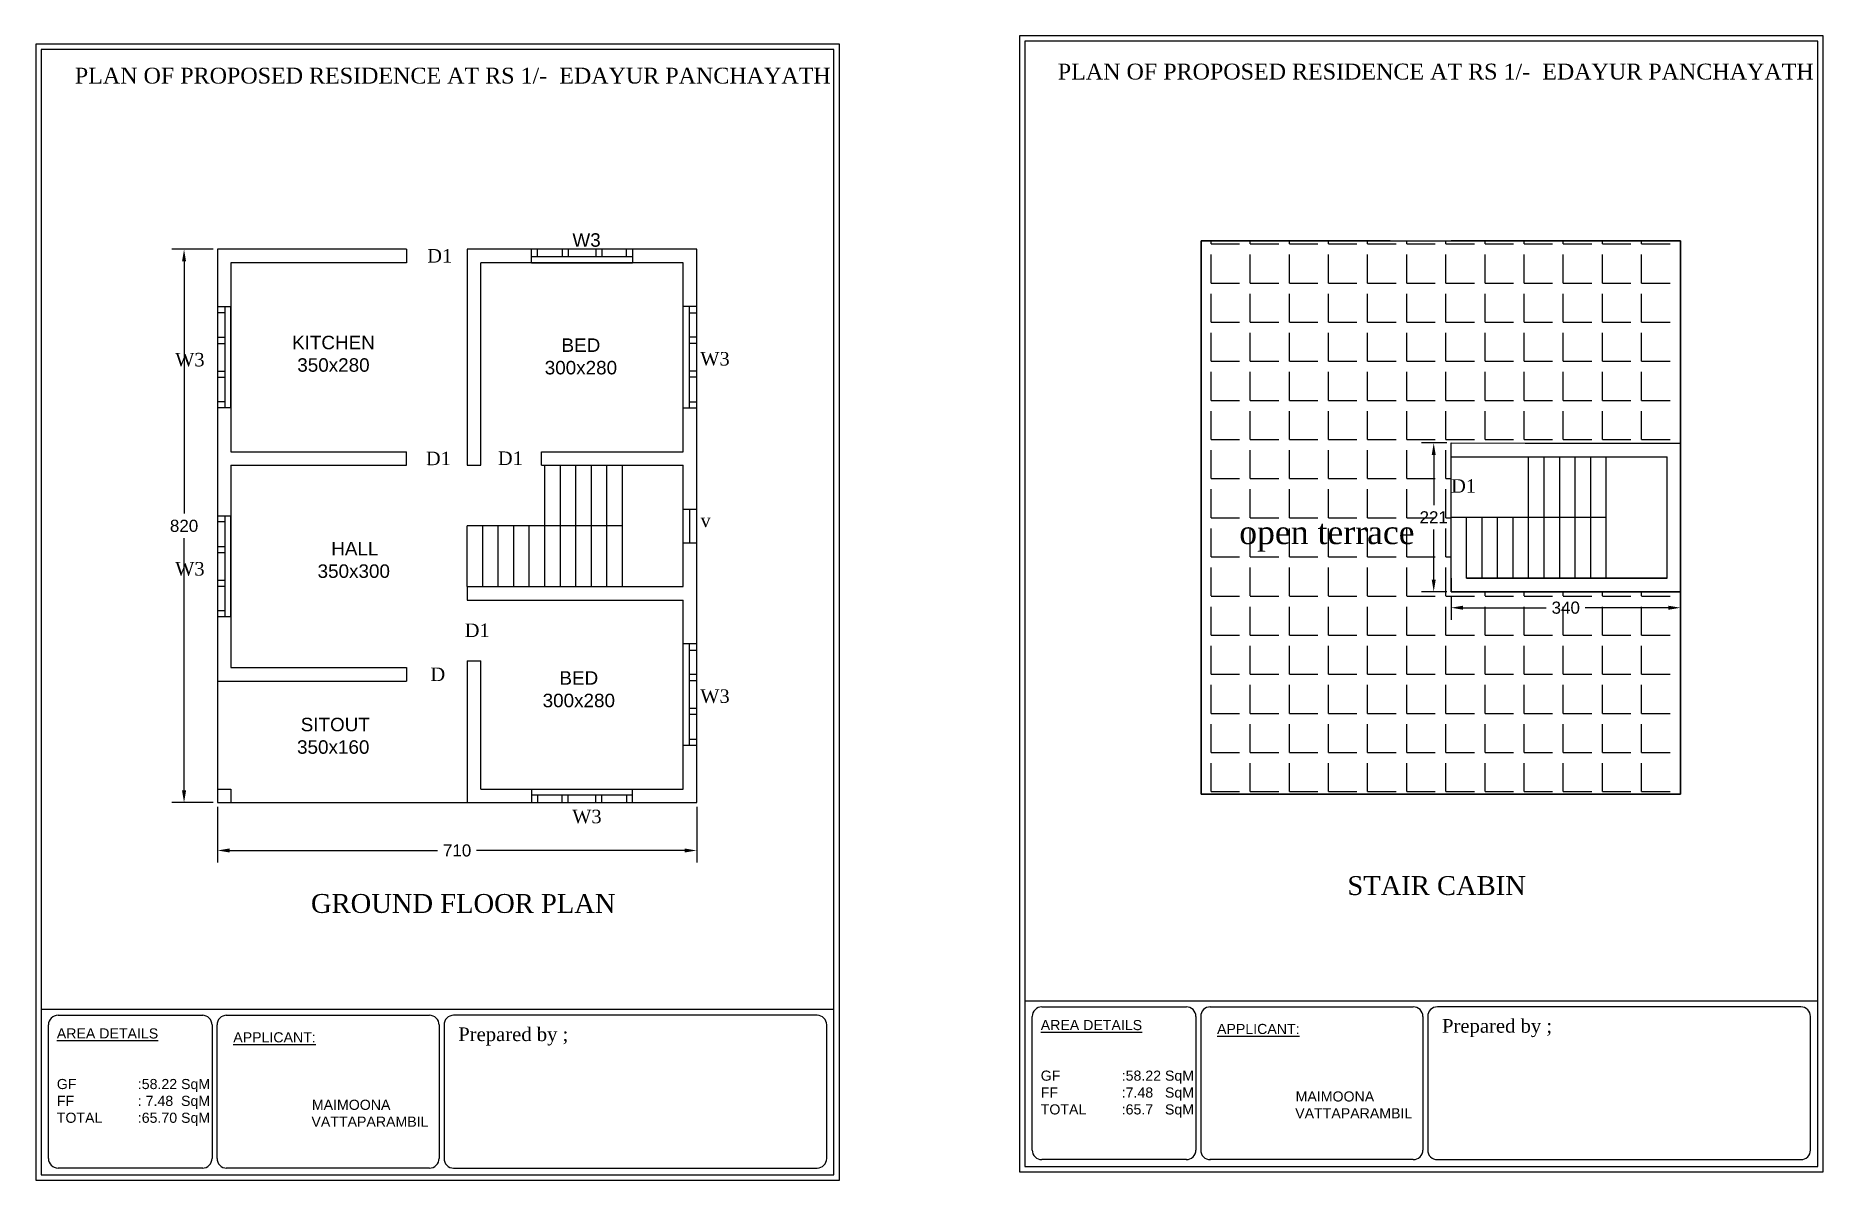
# Model space of a CAD drawing. Header units: inches. Extents: x -2903 to 3367, y -161 to 1064.
# Drawn here: x -706.37 to -679.88, y 750.29 to 767.25 of the extents above; entities that cross this region are included whole.
import ezdxf

# ---------------------------------------------------------------- set-up
doc = ezdxf.new("R2010")
doc.units = ezdxf.units.IN
doc.header["$MEASUREMENT"] = 0
doc.layers.add('--plan', color=7, linetype='Continuous')
doc.layers.add('PLAN', color=10, linetype='Continuous')
doc.styles.add('Notes', font='arial.ttf', dxfattribs={"height": 3})
doc.styles.add('SA', font='times.ttf')
doc.styles.get("Standard").update_dxf_attribs({"font": 'arial.ttf'})
doc.dimstyles.get("Standard").update_dxf_attribs({"dimtxt": 0.18, "dimasz": 0.18, "dimexe": 0.18, "dimexo": 0.0625, "dimgap": 0.09, "dimtad": 0, "dimtih": 1, "dimtoh": 1, "dimdec": 0, "dimlfac": 100, "dimzin": 0, "dimdsep": 46, "dimtxsty": 'Standard', "dimcen": 0.09, "dimadec": 0, "dimazin": 0, "dimtfac": 1, "dimtdec": 0, "dimtofl": 0, "dimtmove": 0, "dimatfit": 3, "dimfxl": 1, "dimtolj": 1, "dimtzin": 0, "dimarcsym": 0})

msp = doc.modelspace()

# ---------------------------------------------------------------- texts
at = {"layer": '--plan', "ltscale": 0.1, "style": 'SA'}
for s, insert, char_height, width, attachment_point in [('\\A1;   PLAN OF PROPOSED RESIDENCE AT RS 1/-  EDAYUR PANCHAYATH', (-706.053, 766.779), 0.23556, 14.73719, 1), ('\\A1;   PLAN OF PROPOSED RESIDENCE AT RS 1/-  EDAYUR PANCHAYATH', (-691.491, 766.839), 0.23556, 14.73719, 1), ('{\\fTimes New Roman|b0|i0|c0|p18;W3}', (-704.3, 762.552), 0.2, 0.23555, 1), ('{\\fTimes New Roman|b0|i0|c0|p18;W3}', (-696.085, 762.565), 0.2, 0.23555, 3), ('open terrace', (-688.536, 760.068), 0.35, 4.70345, 1), ('{\\fTimes New Roman|b0|i0|c0|p18;W3}', (-704.3, 759.452), 0.2, 0.23555, 1), ('{\\fTimes New Roman|b0|i0|c0|p18;W3}', (-696.085, 757.565), 0.2, 0.23555, 3), ('{\\fTimes New Roman|b0|i0|c0|p18;W3}', (-698.418, 755.781), 0.2, 0.23555, 1), ('STAIR CABIN ', (-686.934, 754.797), 0.28, 17.51749, 1), ('GROUND FLOOR PLAN', (-702.288, 754.532), 0.28, 17.51749, 1)]:
    msp.add_mtext(s, dxfattribs=dict(at, insert=insert, char_height=char_height, width=width, attachment_point=attachment_point))
at = {"layer": '--plan', "ltscale": 0.1, "insert": (-696.366, 760.17), "char_height": 0.2, "attachment_point": 3, "style": 'SA'}
msp.add_mtext_dynamic_manual_height_columns('v', width=5.30494, gutter_width=12.5, heights=[0], dxfattribs=at)
at = {"attachment_point": 1}
for s, insert, char_height, width in [('  W3', (-698.57, 764.325), 0.2, 1.42076), ('{\\fTimes New Roman|b0|i0|c0|p18;Prepared by ;}', (-685.532, 752.679), 0.20249, 4.70043), ('{\\fTimes New Roman|b0|i0|c0|p18;Prepared by ;}', (-685.532, 752.679), 0.20249, 4.70043), ('{\\fTimes New Roman|b0|i0|c0|p18;Prepared by ;}', (-700.106, 752.555), 0.20249, 4.70043), ('{\\fTimes New Roman|b0|i0|c0|p18;Prepared by ;}', (-700.106, 752.555), 0.20249, 4.70043)]:
    msp.add_mtext(s, dxfattribs=dict(at, insert=insert, char_height=char_height, width=width))
at = {"char_height": 0.2, "width": 2.56504, "attachment_point": 1, "style": 'Notes'}
for s, insert in [('\\pxqc;{\\fTimes New Roman|b0|i0|c0|p18;D1}', (-701.663, 764.091)), ('\\pxqc;{\\fTimes New Roman|b0|i0|c0|p18;D1}', (-701.683, 761.088)), ('\\pxqc;{\\fTimes New Roman|b0|i0|c0|p18;D1}', (-700.616, 761.091)), ('\\pxqc;{\\fTimes New Roman|b0|i0|c0|p18;D1}', (-686.495, 760.68)), ('\\pxqc;{\\fTimes New Roman|b0|i0|c0|p18;D1}', (-701.108, 758.541)), ('\\pxqc;{\\fTimes New Roman|b0|i0|c0|p18;D}', (-701.691, 757.888))]:
    msp.add_mtext(s, dxfattribs=dict(at, insert=insert))
at = {"char_height": 0.2, "attachment_point": 1}
for s, insert in [('\\pxqc;KITCHEN\\P350x280', (-702.754, 762.806)), ('\\pxqc;BED\\P300x280', (-699.088, 762.767)), ('      HALL\\P\\pxqc;350x300', (-702.453, 759.751)), ('\\pxqc;BED\\P300x280', (-699.119, 757.834)), ('\\pxqc;SITOUT\\P\\pq*;   350x160', (-702.727, 757.144))]:
    msp.add_mtext_dynamic_manual_height_columns(s, width=1.59803, gutter_width=1, heights=[0], dxfattribs=dict(at, insert=insert))
at = {"layer": 'PLAN', "color": 0, "char_height": 0.14999, "attachment_point": 1}
for s, insert, width in [('\\pxt4.6154;{\\LAREA DETAILS}\\P\\P\\P\\ptz;GF ^I^I:58.22 SqM\\P\\pt8;FF ^I:7.48   SqM\\P\\ptz;TOTAL^I:65.7   SqM\\P\\pt8;\\P\\ptz;\\P^I', (-691.477, 752.665), 2.45692), ('\\pxt4.6154;{\\LAPPLICANT:}', (-688.865, 752.607), 3.01126), ('\\pxt4.6154;{\\LAPPLICANT:}\\P\\P\\P\\P\\pt4.6154,11;                    MAIMOONA\\P\\pt4.6154;^I        VATTAPARAMBIL', (-688.865, 752.607), 3.01126), ('\\pxt4.6154;{\\LAREA DETAILS}\\P\\P\\P\\ptz;GF ^I^I:58.22 SqM\\P\\pt8;FF ^I: 7.48  SqM\\P\\ptz;TOTAL^I:65.70 SqM\\P\\pt8;\\P\\ptz;\\P^I', (-706.053, 752.541), 2.45692), ('\\pxt4.6154;{\\LAPPLICANT:}', (-703.439, 752.483), 3.01126), ('\\pxt4.6154;{\\LAPPLICANT:}\\P\\P\\P\\P\\pt4.6154,11;                    MAIMOONA\\P\\pt4.6154;^I        VATTAPARAMBIL', (-703.439, 752.483), 3.01126)]:
    msp.add_mtext(s, dxfattribs=dict(at, insert=insert, width=width))

# ---------------------------------------------------------------- blocks, each defined once
blk = doc.blocks.new('*D274')
at = {"color": 0, "lineweight": -2, "transparency": 16777216}
for p, q in [((-703.673, 755.826), (-703.673, 754.997)), ((-696.573, 755.826), (-696.573, 754.997)), ((-703.493, 755.177), (-700.411, 755.177)), ((-696.753, 755.177), (-699.835, 755.177))]:
    blk.add_line(p, q, dxfattribs=at)
at = {"color": 0, "transparency": 16777216}
for points in [[(-703.493, 755.207), (-703.493, 755.147), (-703.673, 755.177)], [(-696.753, 755.207), (-696.753, 755.147), (-696.573, 755.177)]]:
    blk.add_solid(points, dxfattribs=at)
at = {"layer": 'Defpoints', "color": 0, "transparency": 16777216}
for p in [(-703.673, 755.888), (-696.573, 755.888), (-696.573, 755.177)]:
    blk.add_point(p, dxfattribs=at)
at = {"color": 0, "transparency": 16777216, "insert": (-700.123, 755.177), "char_height": 0.18, "attachment_point": 5}
blk.add_mtext('\\A1;710', dxfattribs=at)
blk = doc.blocks.new('*D275')
at = {"color": 0, "lineweight": -2, "transparency": 16777216}
for p, q in [((-703.735, 764.088), (-704.348, 764.088)), ((-704.168, 763.908), (-704.168, 760.17)), ((-704.168, 756.068), (-704.168, 759.807)), ((-703.735, 755.888), (-704.348, 755.888))]:
    blk.add_line(p, q, dxfattribs=at)
at = {"color": 0, "transparency": 16777216}
for points in [[(-704.198, 763.908), (-704.138, 763.908), (-704.168, 764.088)], [(-704.198, 756.068), (-704.138, 756.068), (-704.168, 755.888)]]:
    blk.add_solid(points, dxfattribs=at)
at = {"layer": 'Defpoints', "color": 0, "transparency": 16777216}
for p in [(-704.168, 764.088), (-703.673, 764.088), (-703.673, 755.888)]:
    blk.add_point(p, dxfattribs=at)
at = {"color": 0, "transparency": 16777216, "insert": (-704.168, 759.988), "char_height": 0.18, "attachment_point": 5}
blk.add_mtext('\\A1;820', dxfattribs=at)
blk = doc.blocks.new('*D276')
at = {"color": 0, "lineweight": -2, "transparency": 16777216}
for p, q in [((-685.399, 758.95), (-685.399, 758.595)), ((-681.999, 758.95), (-681.999, 758.595)), ((-685.219, 758.775), (-683.987, 758.775)), ((-682.179, 758.775), (-683.41, 758.775))]:
    blk.add_line(p, q, dxfattribs=at)
at = {"color": 0, "transparency": 16777216}
for points in [[(-685.219, 758.805), (-685.219, 758.745), (-685.399, 758.775)], [(-682.179, 758.805), (-682.179, 758.745), (-681.999, 758.775)]]:
    blk.add_solid(points, dxfattribs=at)
at = {"layer": 'Defpoints', "color": 0, "transparency": 16777216}
for p in [(-685.399, 759.013), (-681.999, 759.013), (-681.999, 758.775)]:
    blk.add_point(p, dxfattribs=at)
at = {"color": 0, "transparency": 16777216, "insert": (-683.699, 758.775), "char_height": 0.18, "attachment_point": 5}
blk.add_mtext('\\A1;340', dxfattribs=at)
blk = doc.blocks.new('*D277')
at = {"color": 0, "lineweight": -2, "transparency": 16777216}
for p, q in [((-685.461, 761.218), (-685.835, 761.218)), ((-685.655, 761.038), (-685.655, 760.296)), ((-685.655, 759.193), (-685.655, 759.935)), ((-685.461, 759.013), (-685.835, 759.013))]:
    blk.add_line(p, q, dxfattribs=at)
at = {"color": 0, "transparency": 16777216}
for points in [[(-685.685, 761.038), (-685.625, 761.038), (-685.655, 761.218)], [(-685.685, 759.193), (-685.625, 759.193), (-685.655, 759.013)]]:
    blk.add_solid(points, dxfattribs=at)
at = {"layer": 'Defpoints', "color": 0, "transparency": 16777216}
for p in [(-685.655, 761.218), (-685.399, 761.218), (-685.399, 759.013)]:
    blk.add_point(p, dxfattribs=at)
at = {"color": 0, "transparency": 16777216, "insert": (-685.655, 760.115), "char_height": 0.18, "attachment_point": 5}
blk.add_mtext('\\A1;221', dxfattribs=at)

# ---------------------------------------------------------------- dimensions: what is measured, and where the dimension line sits
for base, p1, p2, picture, middle in [((-704.168, 764.088), (-703.673, 755.888), (-703.673, 764.088), '*D275', (-704.168, 759.988)), ((-685.6549, 761.2181), (-685.3987, 759.0127), (-685.3987, 761.2181), '*D277', (-685.6549, 760.1154))]:
    dim = msp.add_linear_dim(base=base, p1=p1, p2=p2, angle=90, dimstyle='Standard')
    dim.commit()
    dim.dimension.update_dxf_attribs({"geometry": picture, "text_midpoint": middle})
for base, p1, p2, picture, middle in [((-681.999, 758.775), (-685.399, 759.013), (-681.999, 759.013), '*D276', (-683.699, 758.775)), ((-696.573, 755.177), (-703.673, 755.888), (-696.573, 755.888), '*D274', (-700.123, 755.177))]:
    dim = msp.add_linear_dim(base=base, p1=p1, p2=p2, dimstyle='Standard')
    dim.commit()
    dim.dimension.update_dxf_attribs({"geometry": picture, "text_midpoint": middle})

# ---------------------------------------------------------------- hatches: boundary and pattern name
h = msp.add_hatch()
h.set_pattern_fill('ANGLE', color=256, scale=0.083)
h.set_pattern_definition([(0, (-2634.03184, 232.531), (0, 0.579755), [0.42164, -0.158115]), (90, (-2634.03184, 232.531), (-0.579755, 4e-17), [0.42164, -0.158115])])
h.paths.add_polyline_path([(-685.399, 761.218), (-682.199, 761.213), (-681.999, 761.213), (-681.999, 764.213), (-689.099, 764.213), (-689.099, 756.013), (-681.999, 756.013), (-681.999, 759.013), (-685.399, 759.013)])
h.paths.add_polyline_path([(-683.953, 758.588), (-683.443, 758.588), (-683.443, 758.959), (-683.953, 758.959)], flags=24)
h.paths.add_polyline_path([(-685.89, 759.927), (-685.381, 759.927), (-685.381, 760.298), (-685.89, 760.298)], flags=24)
h.paths.add_polyline_path([(-688.641, 759.519), (-685.927, 759.519), (-685.927, 760.266), (-688.641, 760.266)], flags=24)

# ---------------------------------------------------------------- linework, layer by layer
at = {"layer": '--plan', "ltscale": 0.1}
for p, q in [((-699.023, 763.888), (-699.023, 764.088)), ((-697.523, 763.978), (-699.023, 763.978)), ((-698.933, 763.978), (-698.933, 764.088)), ((-698.933, 763.978), (-698.933, 764.068)), ((-698.568, 764.088), (-698.568, 763.978)), ((-698.568, 764.068), (-698.568, 763.978)), ((-698.478, 764.088), (-698.478, 763.978)), ((-698.478, 764.068), (-698.478, 763.978)), ((-698.068, 764.088), (-698.068, 763.978)), ((-698.068, 764.068), (-698.068, 763.978)), ((-697.978, 764.088), (-697.978, 763.978)), ((-697.978, 764.068), (-697.978, 763.978)), ((-697.613, 763.978), (-697.613, 764.088)), ((-697.523, 764.088), (-697.523, 763.888)), ((-703.673, 763.238), (-703.473, 763.238)), ((-703.563, 763.238), (-703.563, 761.738)), ((-696.573, 763.238), (-696.773, 763.238)), ((-696.683, 763.238), (-696.683, 761.738)), ((-703.563, 763.148), (-703.673, 763.148)), ((-696.683, 763.148), (-696.573, 763.148)), ((-703.673, 762.783), (-703.563, 762.783)), ((-703.673, 762.783), (-703.563, 762.783)), ((-703.673, 762.693), (-703.563, 762.693)), ((-703.653, 762.693), (-703.563, 762.693)), ((-696.593, 762.783), (-696.683, 762.783)), ((-696.573, 762.783), (-696.683, 762.783)), ((-696.593, 762.693), (-696.683, 762.693)), ((-696.573, 762.693), (-696.683, 762.693)), ((-703.673, 762.283), (-703.563, 762.283)), ((-703.673, 762.193), (-703.563, 762.193)), ((-703.653, 762.283), (-703.563, 762.283)), ((-703.653, 762.193), (-703.563, 762.193)), ((-696.593, 762.283), (-696.683, 762.283)), ((-696.573, 762.283), (-696.683, 762.283)), ((-696.593, 762.193), (-696.683, 762.193)), ((-696.573, 762.193), (-696.683, 762.193)), ((-703.563, 761.828), (-703.673, 761.828)), ((-703.473, 761.738), (-703.673, 761.738)), ((-703.563, 761.828), (-703.653, 761.828)), ((-703.473, 761.738), (-703.653, 761.738)), ((-696.773, 761.738), (-696.593, 761.738)), ((-696.773, 761.738), (-696.573, 761.738)), ((-696.683, 761.828), (-696.593, 761.828)), ((-696.683, 761.828), (-696.573, 761.828)), ((-703.673, 760.138), (-703.473, 760.138)), ((-703.563, 760.048), (-703.673, 760.048)), ((-703.563, 760.138), (-703.563, 758.638)), ((-703.673, 759.683), (-703.563, 759.683)), ((-703.673, 759.683), (-703.563, 759.683)), ((-703.673, 759.593), (-703.563, 759.593)), ((-703.653, 759.593), (-703.563, 759.593)), ((-703.673, 759.183), (-703.563, 759.183)), ((-703.673, 759.093), (-703.563, 759.093)), ((-703.653, 759.183), (-703.563, 759.183)), ((-703.653, 759.093), (-703.563, 759.093)), ((-703.563, 758.728), (-703.673, 758.728)), ((-703.563, 758.728), (-703.653, 758.728)), ((-703.473, 758.638), (-703.673, 758.638)), ((-703.473, 758.638), (-703.653, 758.638)), ((-696.573, 758.238), (-696.773, 758.238)), ((-696.683, 758.238), (-696.683, 756.738)), ((-696.683, 758.148), (-696.573, 758.148)), ((-696.593, 757.783), (-696.683, 757.783)), ((-696.573, 757.783), (-696.683, 757.783)), ((-696.593, 757.693), (-696.683, 757.693)), ((-696.573, 757.693), (-696.683, 757.693)), ((-696.593, 757.283), (-696.683, 757.283)), ((-696.573, 757.283), (-696.683, 757.283)), ((-696.593, 757.193), (-696.683, 757.193)), ((-696.573, 757.193), (-696.683, 757.193)), ((-696.683, 756.828), (-696.593, 756.828)), ((-696.683, 756.828), (-696.573, 756.828)), ((-696.773, 756.738), (-696.593, 756.738)), ((-696.773, 756.738), (-696.573, 756.738)), ((-699.023, 756.088), (-699.023, 755.888)), ((-697.523, 755.888), (-697.523, 756.088)), ((-697.523, 755.998), (-699.023, 755.998)), ((-698.933, 755.998), (-698.933, 755.908)), ((-698.933, 755.998), (-698.933, 755.888)), ((-698.568, 755.908), (-698.568, 755.998)), ((-698.568, 755.888), (-698.568, 755.998)), ((-698.478, 755.908), (-698.478, 755.998)), ((-698.478, 755.888), (-698.478, 755.998)), ((-698.068, 755.908), (-698.068, 755.998)), ((-698.068, 755.888), (-698.068, 755.998)), ((-697.978, 755.908), (-697.978, 755.998)), ((-697.978, 755.888), (-697.978, 755.998)), ((-697.613, 755.998), (-697.613, 755.888))]:
    msp.add_line(p, q, dxfattribs=at)
for p, q in [((-700.873, 764.088), (-703.673, 764.088)), ((-703.673, 764.088), (-703.673, 755.888)), ((-700.873, 764.088), (-700.873, 763.888)), ((-696.573, 764.088), (-699.973, 764.088)), ((-699.973, 764.088), (-699.973, 760.888)), ((-696.573, 755.888), (-696.573, 764.088)), ((-696.573, 755.888), (-696.573, 764.088)), ((-686.299, 764.213), (-689.099, 764.213)), ((-689.099, 764.213), (-689.099, 756.013)), ((-681.999, 764.213), (-685.399, 764.213)), ((-681.999, 756.013), (-681.999, 764.213)), ((-681.999, 756.013), (-681.999, 764.213)), ((-700.873, 763.888), (-703.473, 763.888)), ((-703.473, 763.888), (-703.473, 761.088)), ((-699.773, 760.888), (-699.773, 763.888)), ((-696.773, 763.888), (-699.773, 763.888)), ((-699.023, 763.888), (-697.523, 763.888)), ((-696.773, 761.088), (-696.773, 763.888)), ((-703.473, 761.738), (-703.473, 763.238)), ((-696.773, 761.738), (-696.773, 763.238)), ((-703.473, 761.088), (-700.873, 761.088)), ((-700.873, 760.888), (-700.873, 761.088)), ((-698.873, 760.888), (-698.873, 761.088)), ((-698.873, 761.088), (-696.773, 761.088)), ((-684.299, 761.213), (-681.999, 761.213)), ((-703.473, 760.888), (-703.473, 757.888)), ((-703.473, 760.888), (-700.873, 760.888)), ((-699.973, 760.888), (-699.773, 760.888)), ((-698.873, 760.888), (-696.773, 760.888)), ((-698.823, 759.088), (-698.823, 760.888)), ((-698.593, 759.088), (-698.593, 760.888)), ((-698.363, 759.088), (-698.363, 760.888)), ((-698.133, 759.088), (-698.133, 760.888)), ((-697.903, 759.088), (-697.903, 760.888)), ((-697.673, 759.088), (-697.673, 760.888)), ((-696.773, 759.088), (-696.773, 760.888)), ((-685.399, 761.013), (-684.299, 761.013)), ((-684.299, 761.013), (-682.199, 761.013)), ((-684.249, 759.213), (-684.249, 761.013)), ((-684.019, 759.213), (-684.019, 761.013)), ((-683.789, 759.213), (-683.789, 761.013)), ((-683.559, 759.213), (-683.559, 761.013)), ((-683.329, 759.213), (-683.329, 761.013)), ((-683.099, 759.213), (-683.099, 761.013)), ((-682.199, 759.213), (-682.199, 761.013)), ((-703.473, 758.638), (-703.473, 760.138)), ((-696.773, 760.238), (-696.573, 760.238)), ((-696.673, 759.738), (-696.673, 760.238)), ((-685.399, 759.213), (-685.399, 760.113)), ((-683.099, 760.113), (-685.399, 760.113)), ((-685.169, 759.213), (-685.169, 760.113)), ((-684.939, 759.213), (-684.939, 760.113)), ((-684.709, 759.213), (-684.709, 760.113)), ((-684.479, 759.213), (-684.479, 760.113)), ((-699.973, 759.088), (-699.973, 759.988)), ((-697.673, 759.988), (-699.973, 759.988)), ((-699.743, 759.088), (-699.743, 759.988)), ((-699.513, 759.088), (-699.513, 759.988)), ((-699.283, 759.088), (-699.283, 759.988)), ((-699.053, 759.088), (-699.053, 759.988)), ((-696.773, 759.738), (-696.573, 759.738)), ((-685.399, 759.213), (-685.399, 759.013)), ((-685.169, 759.213), (-682.199, 759.213)), ((-699.973, 759.088), (-699.973, 758.888)), ((-699.973, 759.088), (-696.773, 759.088)), ((-685.399, 759.013), (-681.999, 759.013)), ((-699.973, 758.888), (-696.773, 758.888)), ((-696.773, 756.088), (-696.773, 758.888)), ((-696.773, 756.738), (-696.773, 758.238)), ((-703.473, 757.888), (-700.873, 757.888)), ((-700.873, 757.888), (-700.873, 757.688)), ((-699.973, 757.988), (-699.973, 757.888)), ((-699.973, 757.988), (-699.773, 757.988)), ((-699.973, 757.888), (-699.973, 757.688)), ((-699.773, 756.088), (-699.773, 757.988)), ((-703.673, 757.688), (-700.873, 757.688)), ((-699.973, 757.688), (-699.973, 755.888)), ((-703.673, 756.088), (-703.473, 756.088)), ((-703.673, 756.088), (-703.473, 756.088)), ((-703.473, 756.088), (-703.473, 755.888)), ((-699.773, 756.088), (-696.773, 756.088)), ((-699.773, 756.088), (-696.773, 756.088)), ((-699.023, 756.088), (-697.523, 756.088)), ((-703.673, 755.888), (-696.573, 755.888)), ((-689.099, 756.013), (-681.999, 756.013)), ((-691.461, 752.858), (-689.316, 752.858)), ((-688.97, 752.858), (-685.958, 752.858)), ((-680.215, 752.858), (-685.601, 752.858)), ((-706.177, 752.24), (-706.177, 752.593)), ((-706.035, 752.734), (-703.89, 752.734)), ((-703.754, 752.593), (-703.754, 752.24)), ((-703.68, 752.593), (-703.68, 752.24)), ((-703.544, 752.734), (-700.533, 752.734)), ((-700.391, 752.593), (-700.391, 752.24)), ((-700.317, 752.593), (-700.317, 752.24)), ((-694.789, 752.734), (-700.175, 752.734)), ((-694.647, 752.24), (-694.647, 752.593)), ((-691.602, 752.365), (-691.602, 752.717)), ((-691.602, 750.737), (-691.602, 752.62)), ((-689.18, 752.717), (-689.18, 752.365)), ((-689.18, 752.62), (-689.18, 750.737)), ((-689.106, 752.717), (-689.106, 752.365)), ((-689.106, 752.62), (-689.106, 750.737)), ((-685.817, 752.717), (-685.817, 752.365)), ((-685.817, 752.62), (-685.817, 750.737)), ((-685.743, 752.717), (-685.743, 752.365)), ((-685.743, 752.62), (-685.743, 750.737)), ((-680.073, 752.365), (-680.073, 752.717)), ((-680.073, 750.737), (-680.073, 752.62)), ((-706.177, 750.613), (-706.177, 752.496)), ((-703.754, 752.496), (-703.754, 750.613)), ((-703.68, 752.496), (-703.68, 750.613)), ((-700.391, 752.496), (-700.391, 750.613)), ((-700.317, 752.496), (-700.317, 750.613)), ((-694.647, 750.613), (-694.647, 752.496)), ((-703.89, 750.471), (-706.035, 750.471)), ((-700.533, 750.471), (-703.544, 750.471)), ((-700.175, 750.471), (-694.789, 750.471)), ((-689.316, 750.595), (-691.461, 750.595)), ((-685.958, 750.595), (-688.97, 750.595)), ((-685.601, 750.595), (-680.215, 750.595))]:
    msp.add_line(p, q)
for points in [[(-689.099, 764.213), (-681.999, 764.213), (-681.999, 756.013), (-689.099, 756.013), (-689.099, 764.213)], [(-681.999, 759.013), (-685.399, 759.013), (-685.399, 761.218), (-681.999, 761.212)], [(-685.199, 761.013), (-682.199, 761.012)], [(-682.199, 759.213), (-685.169, 759.213)]]:
    msp.add_lwpolyline(points)
for centre, radius, start, end in [((-691.461, 752.717), 0.142, 90, 180), ((-689.318, 752.72), 0.139, 358.8163, 91.1837), ((-688.967, 752.72), 0.139, 88.8163, 181.1837), ((-685.955, 752.72), 0.139, 358.8163, 91.1837), ((-685.604, 752.72), 0.139, 88.8163, 181.1837), ((-680.215, 752.717), 0.142, 0, 90), ((-706.035, 752.593), 0.142, 90, 180), ((-703.893, 752.595), 0.139, 358.8163, 91.1837), ((-703.541, 752.595), 0.139, 88.8163, 181.1837), ((-700.53, 752.595), 0.139, 358.8163, 91.1837), ((-700.178, 752.595), 0.139, 88.8163, 181.1837), ((-694.789, 752.593), 0.142, 0, 90), ((-691.461, 750.737), 0.142, 180, 270), ((-689.318, 750.734), 0.139, 268.8163, 1.1837), ((-688.967, 750.734), 0.139, 178.8163, 271.1837), ((-685.955, 750.734), 0.139, 268.8163, 1.1837), ((-685.604, 750.734), 0.139, 178.8163, 271.1837), ((-680.215, 750.737), 0.142, 270, 0), ((-706.035, 750.613), 0.142, 180, 270), ((-703.893, 750.61), 0.139, 268.8163, 1.1837), ((-703.541, 750.61), 0.139, 178.8163, 271.1837), ((-700.53, 750.61), 0.139, 268.8163, 1.1837), ((-700.178, 750.61), 0.139, 178.8163, 271.1837), ((-694.789, 750.613), 0.142, 270, 0)]:
    msp.add_arc(centre, radius, start, end)
at = {"layer": 'PLAN', "color": 0}
for p, q in [((-691.712, 752.949), (-679.967, 752.949)), ((-706.286, 752.825), (-694.542, 752.825)), ((-691.71, 750.495), (-679.965, 750.495)), ((-706.284, 750.37), (-694.54, 750.37))]:
    msp.add_line(p, q, dxfattribs=at)
for points in [[(-679.884, 767.253), (-691.791, 767.253), (-691.791, 750.414), (-679.884, 750.414)], [(-679.965, 767.172), (-691.71, 767.172), (-691.71, 750.495), (-679.965, 750.495)], [(-694.459, 767.128), (-706.365, 767.128), (-706.365, 750.289), (-694.459, 750.289)], [(-694.54, 767.047), (-706.284, 767.047), (-706.284, 750.37), (-694.54, 750.37)]]:
    msp.add_lwpolyline(points, close=True, dxfattribs=at)

msp.set_redraw_order([(e.dxf.handle, doc.entitydb.next_handle()) for e in msp.query("TEXT MTEXT ATTDEF DIMENSION ARC_DIMENSION")])  # texts and dimensions are drawn at this point

doc.saveas('drawing.dxf')
